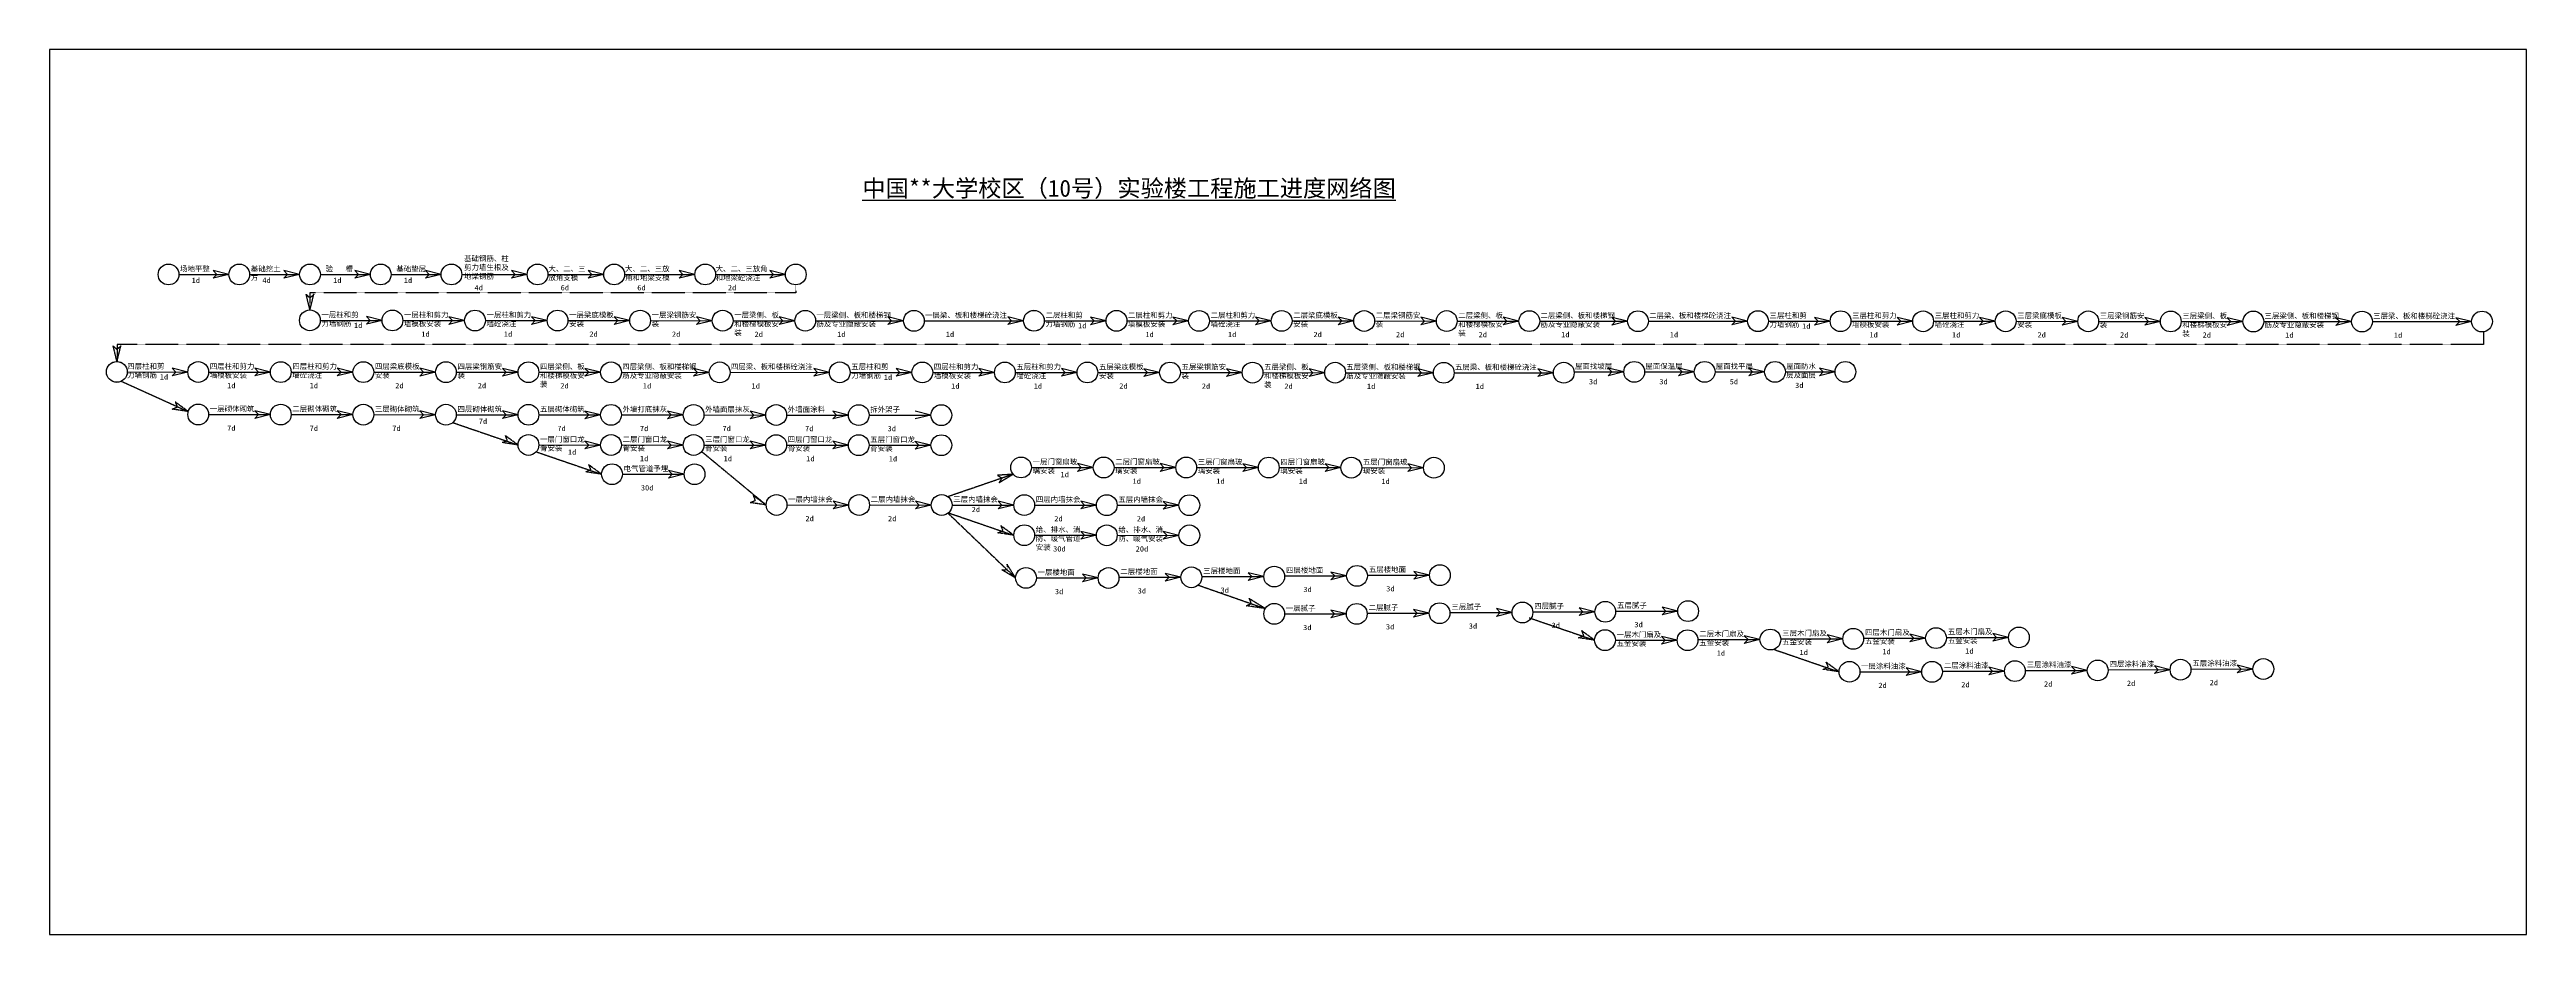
# Model space of a CAD drawing. Extents: x -2559594620 to 78738230735, y -11255911858 to 52366733330.
# Drawn here: x -2559594620 to 41979733652, y 11711550270 to 27619203023 of the extents above; entities that cross this region are included whole.
import ezdxf

# ---------------------------------------------------------------- set-up
doc = ezdxf.new("R2010")
doc.units = 0
doc.header["$LTSCALE"] = 100
doc.linetypes.add('ACAD_ISO02W100', pattern=[15, 12, -3])
doc.layers.get('0').update_dxf_attribs({"linetype": 'CONTINUOUS'})
doc.layers.add('DRAWING', color=11, linetype='CONTINUOUS')

msp = doc.modelspace()

# ---------------------------------------------------------------- linework, layer by layer
at = {"color": 5}
for p, q in [((383385962, 23644719162), (449957560, 23575690704)), ((665102031, 23575690704), (383385962, 23644719162)), ((1936993161, 23575690704), (1655277092, 23644719162)), ((1655277092, 23644719162), (1721848690, 23575690704)), ((2927168222, 23644719162), (2993739820, 23575690704)), ((3208884291, 23575690704), (2927168222, 23644719162)), ((4480775421, 23575690704), (4199059352, 23644719162)), ((4199059352, 23644719162), (4265630950, 23575690704)), ((5747469296, 23644719162), (5814040894, 23575690704)), ((6029185365, 23575690704), (5747469296, 23644719162)), ((7406320745, 23575690704), (7124604676, 23644719162)), ((7124604676, 23644719162), (7191176275, 23575690704)), ((8761829990, 23644719162), (8828401588, 23575690704)), ((9043546059, 23575690704), (8761829990, 23644719162)), ((10672688041, 23575690704), (10390971972, 23644719162)), ((10390971972, 23644719162), (10457543571, 23575690704)), ((-233042515, 23575690704), (665102031, 23575690704)), ((665102031, 23575690704), (383385962, 23506662247)), ((383385962, 23506662247), (449957560, 23575690704)), ((1038848615, 23575690704), (1936993161, 23575690704)), ((1655277092, 23506662247), (1721848690, 23575690704)), ((1936993161, 23575690704), (1655277092, 23506662247)), ((2310739745, 23575690704), (3208884291, 23575690704)), ((3208884291, 23575690704), (2927168222, 23506662247)), ((2927168222, 23506662247), (2993739820, 23575690704)), ((3582630875, 23575690704), (4480775421, 23575690704)), ((4199059352, 23506662247), (4265630950, 23575690704)), ((4480775421, 23575690704), (4199059352, 23506662247)), ((4854522005, 23575690704), (6029185365, 23575690704)), ((6029185365, 23575690704), (5747469296, 23506662247)), ((5747469296, 23506662247), (5814040894, 23575690704)), ((6402931949, 23575690704), (7406320745, 23575690704)), ((7124604676, 23506662247), (7191176275, 23575690704)), ((7406320745, 23575690704), (7124604676, 23506662247)), ((7780067329, 23575690704), (9043546059, 23575690704)), ((9043546059, 23575690704), (8761829990, 23506662247)), ((8761829990, 23506662247), (8828401588, 23575690704)), ((9409209312, 23575690704), (10672688041, 23575690704)), ((10390971972, 23506662247), (10457543571, 23575690704)), ((10672688041, 23575690704), (10390971972, 23506662247)), ((2308533317, 22750379488), (3419389822, 22749248424)), ((3137673754, 22818276882), (3204245352, 22749248424)), ((3419389822, 22749248424), (3137673754, 22818276882)), ((3419389822, 22749248424), (3137673754, 22680219966)), ((3137673754, 22680219966), (3204245352, 22749248424)), ((3793136336, 22749085551), (4903992841, 22747954487)), ((4903992841, 22747954487), (4622276772, 22816982945)), ((4622276772, 22816982945), (4688848370, 22747954487)), ((4622276772, 22678926029), (4688848370, 22747954487)), ((4903992841, 22747954487), (4622276772, 22678926029)), ((5277736002, 22749085551), (6388592508, 22747954487)), ((6106876439, 22816982945), (6173448037, 22747954487)), ((6388592508, 22747954487), (6106876439, 22816982945)), ((6388592508, 22747954487), (6106876439, 22678926029)), ((6106876439, 22678926029), (6173448037, 22747954487)), ((6762339021, 22747791614), (7873195526, 22746660550)), ((7873195526, 22746660550), (7591479458, 22815689008)), ((7591479458, 22815689008), (7658051056, 22746660550)), ((7591479458, 22677632092), (7658051056, 22746660550)), ((7873195526, 22746660550), (7591479458, 22677632092)), ((8246942040, 22746497677), (9357798545, 22745366613)), ((9076082476, 22814395071), (9142654074, 22745366613)), ((9357798545, 22745366613), (9076082476, 22814395071)), ((9357798545, 22745366613), (9076082476, 22676338155)), ((9076082476, 22676338155), (9142654074, 22745366613)), ((9731545058, 22745203740), (10842401564, 22744072676)), ((10842401564, 22744072676), (10560685495, 22813101134)), ((10560685495, 22813101134), (10627257093, 22744072676)), ((10560685495, 22675044218), (10627257093, 22744072676)), ((10842401564, 22744072676), (10560685495, 22675044218)), ((11216148118, 22743966802), (12796588111, 22742659518)), ((12514872042, 22811687975), (12581443641, 22742659518)), ((12796588111, 22742659518), (12514872042, 22811687975)), ((12796588111, 22742659518), (12514872042, 22673631060)), ((12514872042, 22673631060), (12581443641, 22742659518)), ((13170331833, 22743693870), (14954544847, 22743514496)), ((14954544847, 22743514496), (14672828778, 22812542954)), ((14672828778, 22812542954), (14739400376, 22743514496)), ((14672828778, 22674486038), (14739400376, 22743514496)), ((14954544847, 22743514496), (14672828778, 22674486038)), ((15328291404, 22743414527), (16439147910, 22742283464)), ((16439147910, 22742283464), (16157431841, 22811311921)), ((16157431841, 22811311921), (16224003439, 22742283464)), ((16157431841, 22673255006), (16224003439, 22742283464)), ((16439147910, 22742283464), (16157431841, 22673255006)), ((16812894423, 22742120590), (17923750929, 22740989526)), ((17642034860, 22810017984), (17708606458, 22740989526)), ((17923750929, 22740989526), (17642034860, 22810017984)), ((17923750929, 22740989526), (17642034860, 22671961069)), ((17642034860, 22671961069), (17708606458, 22740989526)), ((18297494090, 22742120590), (19408350595, 22740989526)), ((19408350595, 22740989526), (19126634526, 22810017984)), ((19126634526, 22810017984), (19193206125, 22740989526)), ((19126634526, 22671961069), (19193206125, 22740989526)), ((19408350595, 22740989526), (19126634526, 22671961069)), ((19782097108, 22740826653), (20892953614, 22739695589)), ((20611237545, 22808724047), (20677809143, 22739695589)), ((20892953614, 22739695589), (20611237545, 22808724047)), ((20892953614, 22739695589), (20611237545, 22670667131)), ((20611237545, 22670667131), (20677809143, 22739695589)), ((21266700127, 22739532716), (22377556633, 22738401652)), ((22377556633, 22738401652), (22095840564, 22807430110)), ((22095840564, 22807430110), (22162412162, 22738401652)), ((22095840564, 22669373194), (22162412162, 22738401652)), ((22377556633, 22738401652), (22095840564, 22669373194)), ((22751303146, 22738238779), (23862159651, 22737107715)), ((23580443582, 22806136173), (23647015181, 22737107715)), ((23862159651, 22737107715), (23580443582, 22806136173)), ((23862159651, 22737107715), (23580443582, 22668079257)), ((23580443582, 22668079257), (23647015181, 22737107715)), ((24235906205, 22737001841), (25816346199, 22735694557)), ((25816346199, 22735694557), (25534630130, 22804723015)), ((25534630130, 22804723015), (25601201728, 22735694557)), ((25534630130, 22666666099), (25601201728, 22735694557)), ((25816346199, 22735694557), (25534630130, 22666666099)), ((26190089920, 22736728909), (27974302934, 22736549535)), ((27692586865, 22805577993), (27759158464, 22736549535)), ((27974302934, 22736549535), (27692586865, 22805577993)), ((27974302934, 22736549535), (27692586865, 22667521077)), ((27692586865, 22667521077), (27759158464, 22736549535)), ((28348049492, 22736449566), (29458905997, 22735318503)), ((29177189928, 22804346961), (29243761527, 22735318503)), ((29458905997, 22735318503), (29177189928, 22804346961)), ((29458905997, 22735318503), (29177189928, 22666290045)), ((29177189928, 22666290045), (29243761527, 22735318503)), ((29832652510, 22735155629), (30943509016, 22734024566)), ((30943509016, 22734024566), (30661792947, 22803053023)), ((30661792947, 22803053023), (30728364545, 22734024566)), ((30661792947, 22664996108), (30728364545, 22734024566)), ((30943509016, 22734024566), (30661792947, 22664996108)), ((31317252177, 22735155629), (32428108683, 22734024566)), ((32146392614, 22803053023), (32212964212, 22734024566)), ((32428108683, 22734024566), (32146392614, 22803053023)), ((32428108683, 22734024566), (32146392614, 22664996108)), ((32146392614, 22664996108), (32212964212, 22734024566)), ((32801855196, 22733861692), (33912711701, 22732730628)), ((33912711701, 22732730628), (33630995632, 22801759086)), ((33630995632, 22801759086), (33697567231, 22732730628)), ((33630995632, 22663702171), (33697567231, 22732730628)), ((33912711701, 22732730628), (33630995632, 22663702171)), ((34286458215, 22732567755), (35397314720, 22731436691)), ((35115598651, 22800465149), (35182170249, 22731436691)), ((35397314720, 22731436691), (35115598651, 22800465149)), ((35397314720, 22731436691), (35115598651, 22662408233)), ((35115598651, 22662408233), (35182170249, 22731436691)), ((35771061233, 22731273818), (36881917739, 22730142754)), ((36881917739, 22730142754), (36600201670, 22799171212)), ((36600201670, 22799171212), (36666773268, 22730142754)), ((36600201670, 22661114296), (36666773268, 22730142754)), ((36881917739, 22730142754), (36600201670, 22661114296)), ((37255664293, 22730036880), (38836104286, 22728729596)), ((38554388217, 22797758054), (38620959815, 22728729596)), ((38836104286, 22728729596), (38554388217, 22797758054)), ((38836104286, 22728729596), (38554388217, 22659701138)), ((38554388217, 22659701138), (38620959815, 22728729596)), ((39209848008, 22729763948), (40994061022, 22729584574)), ((40994061022, 22729584574), (40712344953, 22798613032)), ((40712344953, 22798613032), (40778916551, 22729584574)), ((40712344953, 22660556116), (40778916551, 22729584574)), ((40994061022, 22729584574), (40712344953, 22660556116)), ((-72643701, 21822304515), (-354359770, 21891332973)), ((-354359770, 21891332973), (-287788172, 21822304515)), ((1130243249, 21890039035), (1196814847, 21821010578)), ((1411959317, 21821010578), (1130243249, 21890039035)), ((2896558984, 21821010578), (2614842915, 21890039035)), ((2614842915, 21890039035), (2681414513, 21821010578)), ((4099445934, 21888745098), (4166017532, 21819716640)), ((4381162003, 21819716640), (4099445934, 21888745098)), ((5865765022, 21818422703), (5584048953, 21887451161)), ((5584048953, 21887451161), (5650620551, 21818422703)), ((7068651971, 21886157224), (7135223570, 21817128766)), ((7350368040, 21817128766), (7068651971, 21886157224)), ((9304554588, 21815715608), (9022838519, 21884744066)), ((9022838519, 21884744066), (9089410117, 21815715608)), ((11180774393, 21885620675), (11247345991, 21816592217)), ((11462490462, 21816592217), (11180774393, 21885620675)), ((11462511323, 21816570586), (11180795254, 21885599044)), ((11180795254, 21885599044), (11247366853, 21816570586)), ((12665377456, 21884389643), (12731949054, 21815361185)), ((12947093525, 21815361185), (12665377456, 21884389643)), ((14431696543, 21814067248), (14149980474, 21883095706)), ((14149980474, 21883095706), (14216552073, 21814067248)), ((15634580141, 21883095706), (15701151739, 21814067248)), ((15916296210, 21814067248), (15634580141, 21883095706)), ((17400899229, 21812773311), (17119183160, 21881801769)), ((17119183160, 21881801769), (17185754758, 21812773311)), ((18603786179, 21880507832), (18670357777, 21811479374)), ((18885502247, 21811479374), (18603786179, 21880507832)), ((20370105266, 21810185437), (20088389197, 21879213895)), ((20088389197, 21879213895), (20154960795, 21810185437)), ((22042575745, 21877800736), (22109147343, 21808772278)), ((22324291814, 21808772278), (22042575745, 21877800736)), ((24482248549, 21809627257), (24200532480, 21878655714)), ((24200532480, 21878655714), (24267104078, 21809627257)), ((24856566692, 21824342216), (25748673199, 21824252529)), ((25748673199, 21824252529), (25466957130, 21893280987)), ((25466957130, 21893280987), (25533528729, 21824252529)), ((26122419712, 21824416140), (27014526219, 21824326453)), ((26732810150, 21893354911), (26799381748, 21824326453)), ((27014526219, 21824326453), (26732810150, 21893354911)), ((27014526219, 21824326453), (26732810150, 21755297995)), ((26732810150, 21755297995), (26799381748, 21824326453)), ((27388272731, 21824490064), (28280379239, 21824400377)), ((28280379239, 21824400377), (27998663170, 21893428835)), ((27998663170, 21893428835), (28065234768, 21824400377)), ((27998663170, 21755371920), (28065234768, 21824400377)), ((28280379239, 21824400377), (27998663170, 21755371920)), ((28654125751, 21824563989), (29546232258, 21824474302)), ((29264516189, 21893502759), (29331087787, 21824474302)), ((29546232258, 21824474302), (29264516189, 21893502759)), ((29546232258, 21824474302), (29264516189, 21755445844)), ((29264516189, 21755445844), (29331087787, 21824474302)), ((-1162808177, 21823414510), (-72643701, 21822304515)), ((-354359770, 21753276057), (-287788172, 21822304515)), ((-72643701, 21822304515), (-354359770, 21753276057)), ((301102812, 21822141641), (1411959317, 21821010578)), ((1411959317, 21821010578), (1130243249, 21751982120)), ((1130243249, 21751982120), (1196814847, 21821010578)), ((1785702479, 21822141641), (2896558984, 21821010578)), ((2614842915, 21751982120), (2681414513, 21821010578)), ((2896558984, 21821010578), (2614842915, 21751982120)), ((3270305497, 21820847704), (4381162003, 21819716640)), ((4381162003, 21819716640), (4099445934, 21750688182)), ((4099445934, 21750688182), (4166017532, 21819716640)), ((4754908516, 21819553767), (5865765022, 21818422703)), ((5584048953, 21749394245), (5650620551, 21818422703)), ((5865765022, 21818422703), (5584048953, 21749394245)), ((6239511535, 21818259830), (7350368040, 21817128766)), ((7350368040, 21817128766), (7068651971, 21748100308)), ((7068651971, 21748100308), (7135223570, 21817128766)), ((7724114594, 21817022892), (9304554588, 21815715608)), ((9022838519, 21746687150), (9089410117, 21815715608)), ((9304554588, 21815715608), (9022838519, 21746687150)), ((9678298309, 21816749960), (11462511323, 21816570586)), ((11462490462, 21816592217), (11180774393, 21747563760)), ((11180774393, 21747563760), (11247345991, 21816592217)), ((11180795254, 21747542128), (11247366853, 21816570586)), ((11462511323, 21816570586), (11180795254, 21747542128)), ((11836237019, 21816492249), (12947093525, 21815361185)), ((12947093525, 21815361185), (12665377456, 21746332727)), ((12665377456, 21746332727), (12731949054, 21815361185)), ((13320840038, 21815198312), (14431696543, 21814067248)), ((14149980474, 21745038790), (14216552073, 21814067248)), ((14431696543, 21814067248), (14149980474, 21745038790)), ((14805439705, 21815198312), (15916296210, 21814067248)), ((15916296210, 21814067248), (15634580141, 21745038790)), ((15634580141, 21745038790), (15701151739, 21814067248)), ((16290042723, 21813904375), (17400899229, 21812773311)), ((17119183160, 21743744853), (17185754758, 21812773311)), ((17400899229, 21812773311), (17119183160, 21743744853)), ((17774645742, 21812610438), (18885502247, 21811479374)), ((18885502247, 21811479374), (18603786179, 21742450916)), ((18603786179, 21742450916), (18670357777, 21811479374)), ((19259248761, 21811316501), (20370105266, 21810185437)), ((20088389197, 21741156979), (20154960795, 21810185437)), ((20370105266, 21810185437), (20088389197, 21741156979)), ((20743851820, 21810079563), (22324291814, 21808772278)), ((22324291814, 21808772278), (22042575745, 21739743821)), ((22042575745, 21739743821), (22109147343, 21808772278)), ((22698035535, 21809806631), (24482248549, 21809627257)), ((24200532480, 21740598799), (24267104078, 21809627257)), ((24482248549, 21809627257), (24200532480, 21740598799)), ((25466957130, 21755224071), (25533528729, 21824252529)), ((25748673199, 21824252529), (25466957130, 21755224071)), ((301102812, 21058209802), (1411959317, 21057078739)), ((1411959317, 21057078739), (1130243249, 21126107196)), ((1130243249, 21126107196), (1196814847, 21057078739)), ((1130243249, 20988050281), (1196814847, 21057078739)), ((1411959317, 21057078739), (1130243249, 20988050281)), ((1785705831, 21056915865), (2896562336, 21055784801)), ((2614846267, 21124813259), (2681417865, 21055784801)), ((2896562336, 21055784801), (2614846267, 21124813259)), ((2896562336, 21055784801), (2614846267, 20986756344)), ((2614846267, 20986756344), (2681417865, 21055784801)), ((3270308849, 21055621928), (4381165355, 21054490864)), ((4381165355, 21054490864), (4099449286, 21123519322)), ((4099449286, 21123519322), (4166020884, 21054490864)), ((4099449286, 20985462406), (4166020884, 21054490864)), ((4381165355, 21054490864), (4099449286, 20985462406)), ((4754911868, 21054327991), (5865768374, 21053196927)), ((5865768374, 21053196927), (5584052305, 21122225385)), ((5584052305, 21122225385), (5650623903, 21053196927)), ((5584052305, 20984168469), (5650623903, 21053196927)), ((5865768374, 21053196927), (5584052305, 20984168469)), ((6239514887, 21053034054), (7350371392, 21051902990)), ((7350371392, 21051902990), (7068655323, 21120931448)), ((7068655323, 21120931448), (7135226921, 21051902990)), ((7068655323, 20982874532), (7135226921, 21051902990)), ((7350371392, 21051902990), (7068655323, 20982874532)), ((7724117905, 21051740117), (8834974411, 21050609053)), ((8553258342, 21119637511), (8619829940, 21050609053)), ((8834974411, 21050609053), (8553258342, 21119637511)), ((8834974411, 21050609053), (8553258342, 20981580595)), ((8553258342, 20981580595), (8619829940, 21050609053)), ((9208720924, 21050446180), (10319577430, 21049315116)), ((10319577430, 21049315116), (10037861361, 21118343574)), ((10037861361, 21118343574), (10104432959, 21049315116)), ((10037861361, 20980286658), (10104432959, 21049315116)), ((10319577430, 21049315116), (10037861361, 20980286658)), ((10693323943, 21049152242), (11804180448, 21048021179)), ((11522464379, 21117049637), (11589035978, 21048021179)), ((11804180448, 21048021179), (11522464379, 21117049637)), ((11804180448, 21048021179), (11522464379, 20978992721)), ((11522464379, 20978992721), (11589035978, 21048021179)), ((12177926961, 21047858305), (13288783467, 21046727242)), ((13288783467, 21046727242), (13007067398, 21115755699)), ((13288783467, 21046727242), (13007067398, 20977698784)), ((6239514887, 20511220229), (7350371392, 20510089165)), ((7068655323, 20579117623), (7135226921, 20510089165)), ((7350371392, 20510089165), (7068655323, 20579117623)), ((7350371392, 20510089165), (7068655323, 20441060708)), ((7068655323, 20441060708), (7135226921, 20510089165)), ((7724117905, 20511220229), (8834974411, 20510089165)), ((8834974411, 20510089165), (8553258342, 20579117623)), ((8553258342, 20579117623), (8619829940, 20510089165)), ((8553258342, 20441060708), (8619829940, 20510089165)), ((8834974411, 20510089165), (8553258342, 20441060708)), ((9208720924, 20509926292), (10319577430, 20508795228)), ((10319577430, 20508795228), (10037861361, 20577823686)), ((10037861361, 20577823686), (10104432959, 20508795228)), ((10037861361, 20439766770), (10104432959, 20508795228)), ((10319577430, 20508795228), (10037861361, 20439766770)), ((10693323943, 20508632355), (11804180448, 20507501291)), ((11804180448, 20507501291), (11522464379, 20576529749)), ((11522464379, 20576529749), (11589035978, 20507501291)), ((11522464379, 20438472833), (11589035978, 20507501291)), ((11804180448, 20507501291), (11522464379, 20438472833)), ((12177926961, 20507338418), (13288783467, 20506207354)), ((13288783467, 20506207354), (13007067398, 20575235812)), ((13007067398, 20575235812), (13073638996, 20506207354)), ((13007067398, 20437178896), (13073638996, 20506207354)), ((13288783467, 20506207354), (13007067398, 20437178896)), ((8852283067, 19984273399), (8570566999, 20053301857)), ((8570566999, 20053301857), (8637138597, 19984273399)), ((15097262092, 20106923837), (16208118598, 20105792773)), ((16208118598, 20105792773), (15926402529, 20174821231)), ((15926402529, 20174821231), (15992974127, 20105792773)), ((15926402529, 20036764315), (15992974127, 20105792773)), ((16208118598, 20105792773), (15926402529, 20036764315)), ((16581865111, 20106923837), (17692721616, 20105792773)), ((17411005548, 20174821231), (17477577146, 20105792773)), ((17692721616, 20105792773), (17411005548, 20174821231)), ((17692721616, 20105792773), (17411005548, 20036764315)), ((17411005548, 20036764315), (17477577146, 20105792773)), ((18066468130, 20105629900), (19177324635, 20104498836)), ((18895608566, 20173527294), (18962180164, 20104498836)), ((19177324635, 20104498836), (18895608566, 20173527294)), ((19177324635, 20104498836), (18895608566, 20035470378)), ((18895608566, 20035470378), (18962180164, 20104498836)), ((19551071148, 20104335962), (20661927654, 20103204899)), ((20380211585, 20172233356), (20446783183, 20103204899)), ((20661927654, 20103204899), (20380211585, 20172233356)), ((20661927654, 20103204899), (20380211585, 20034176441)), ((20380211585, 20034176441), (20446783183, 20103204899)), ((21035674167, 20103042025), (22146530672, 20101910961)), ((21864814604, 20170939419), (21931386202, 20101910961)), ((22146530672, 20101910961), (21864814604, 20170939419)), ((22146530672, 20101910961), (21864814604, 20032882504)), ((21864814604, 20032882504), (21931386202, 20101910961)), ((7741426562, 19985404463), (8852283067, 19984273399)), ((8570566999, 19915244942), (8637138597, 19984273399)), ((8852283067, 19984273399), (8570566999, 19915244942)), ((10700287755, 19432573853), (11811144260, 19431442789)), ((11811144260, 19431442789), (11529428191, 19500471247)), ((11529428191, 19500471247), (11595999789, 19431442789)), ((11529428191, 19362414331), (11595999789, 19431442789)), ((11811144260, 19431442789), (11529428191, 19362414331)), ((12184890773, 19432573853), (13295747279, 19431442789)), ((13014031210, 19500471247), (13080602808, 19431442789)), ((13295747279, 19431442789), (13014031210, 19500471247)), ((13295747279, 19431442789), (13014031210, 19362414331)), ((13014031210, 19362414331), (13080602808, 19431442789)), ((13669493792, 19431279916), (14780350298, 19430148852)), ((14498634229, 19499177310), (14565205827, 19430148852)), ((14780350298, 19430148852), (14498634229, 19499177310)), ((14780350298, 19430148852), (14498634229, 19361120394)), ((14498634229, 19361120394), (14565205827, 19430148852)), ((15154096811, 19429985979), (16264953316, 19428854915)), ((15983237247, 19497883373), (16049808845, 19428854915)), ((16264953316, 19428854915), (15983237247, 19497883373)), ((16264953316, 19428854915), (15983237247, 19359826457)), ((15983237247, 19359826457), (16049808845, 19428854915)), ((16638699829, 19428692042), (17749556335, 19427560978)), ((17749556335, 19427560978), (17467840266, 19496589436)), ((17467840266, 19496589436), (17534411864, 19427560978)), ((17467840266, 19358532520), (17534411864, 19427560978)), ((17749556335, 19427560978), (17467840266, 19358532520)), ((15154096811, 18888172154), (16264953316, 18887041090)), ((15983237247, 18956069548), (16049808845, 18887041090)), ((16264953316, 18887041090), (15983237247, 18956069548)), ((16264953316, 18887041090), (15983237247, 18818012633)), ((15983237247, 18818012633), (16049808845, 18887041090)), ((16638699900, 18887041090), (17749556406, 18885910027)), ((17749556406, 18885910027), (17467840337, 18954938484)), ((17467840337, 18954938484), (17534411935, 18885910027)), ((17467840337, 18816881569), (17534411935, 18885910027)), ((17749556406, 18885910027), (17467840337, 18816881569)), ((15185652547, 18120575116), (16296509052, 18119444052)), ((16296509052, 18119444052), (16014792984, 18188472510)), ((16014792984, 18188472510), (16081364582, 18119444052)), ((16014792984, 18050415594), (16081364582, 18119444052)), ((16296509052, 18119444052), (16014792984, 18050415594)), ((16675054049, 18133242304), (17785910555, 18132111240)), ((17504194486, 18201139698), (17570766084, 18132111240)), ((17785910555, 18132111240), (17504194486, 18201139698)), ((17785910555, 18132111240), (17504194486, 18063082782)), ((17504194486, 18063082782), (17570766084, 18132111240)), ((18164455551, 18145909492), (19275312057, 18144778428)), ((18993595988, 18213806886), (19060167586, 18144778428)), ((19275312057, 18144778428), (18993595988, 18213806886)), ((19275312057, 18144778428), (18993595988, 18075749971)), ((18993595988, 18075749971), (19060167586, 18144778428)), ((19653857053, 18158576681), (20764713559, 18157445617)), ((20482997490, 18226474075), (20549569088, 18157445617)), ((20764713559, 18157445617), (20482997490, 18226474075)), ((20764713559, 18157445617), (20482997490, 18088417159)), ((20482997490, 18088417159), (20549569088, 18157445617)), ((21143258555, 18171243869), (22254115061, 18170112805)), ((21972398992, 18239141263), (22038970590, 18170112805)), ((22254115061, 18170112805), (21972398992, 18239141263)), ((22254115061, 18170112805), (21972398992, 18101084347)), ((21972398992, 18101084347), (22038970590, 18170112805)), ((19649058570, 17474962552), (20759915075, 17473831488)), ((20478199006, 17542859946), (20544770605, 17473831488)), ((20759915075, 17473831488), (20478199006, 17542859946)), ((20759915075, 17473831488), (20478199006, 17404803030)), ((20478199006, 17404803030), (20544770605, 17473831488)), ((21138460072, 17487629740), (22249316577, 17486498676)), ((22249316577, 17486498676), (21967600508, 17555527134)), ((21967600508, 17555527134), (22034172107, 17486498676)), ((21967600508, 17417470219), (22034172107, 17486498676)), ((22249316577, 17486498676), (21967600508, 17417470219)), ((22627861574, 17500296929), (23738718079, 17499165865)), ((23738718079, 17499165865), (23457002011, 17568194323)), ((23457002011, 17568194323), (23523573609, 17499165865)), ((23457002011, 17430137407), (23523573609, 17499165865)), ((23738718079, 17499165865), (23457002011, 17430137407)), ((24117263076, 17512964117), (25228119582, 17511833053)), ((25228119582, 17511833053), (24946403513, 17580861511)), ((24946403513, 17580861511), (25012975111, 17511833053)), ((24946403513, 17442804595), (25012975111, 17511833053)), ((25228119582, 17511833053), (24946403513, 17442804595)), ((25606664578, 17525631305), (26717521084, 17524500242)), ((26717521084, 17524500242), (26435805015, 17593528699)), ((26435805015, 17593528699), (26502376613, 17524500242)), ((26435805015, 17455471784), (26502376613, 17524500242)), ((26717521084, 17524500242), (26435805015, 17455471784)), ((25597067611, 17001684507), (26707924117, 17000553443)), ((26426208048, 17069581901), (26492779646, 17000553443)), ((26707924117, 17000553443), (26426208048, 17069581901)), ((26707924117, 17000553443), (26426208048, 16931524985)), ((26426208048, 16931524985), (26492779646, 17000553443)), ((27086469113, 17014351695), (28197325619, 17013220631)), ((27915609550, 17082249089), (27982181148, 17013220631)), ((28197325619, 17013220631), (27915609550, 17082249089)), ((28197325619, 17013220631), (27915609550, 17082249089)), ((27915609550, 17082249089), (27982181148, 17013220631)), ((28197325619, 17013220631), (27915609550, 16944192174)), ((27915609550, 16944192174), (27982181148, 17013220631)), ((27915609550, 16944192174), (27982181148, 17013220631)), ((28197325619, 17013220631), (27915609550, 16944192174)), ((28575870616, 17027018884), (29686727121, 17025887820)), ((28575870616, 17027018884), (29686727121, 17025887820)), ((29686727121, 17025887820), (29405011052, 17094916278)), ((29405011052, 17094916278), (29471582650, 17025887820)), ((29405011052, 16956859362), (29471582650, 17025887820)), ((29686727121, 17025887820), (29405011052, 16956859362)), ((30065272118, 17039686072), (31176128623, 17038555008)), ((31176128623, 17038555008), (30894412554, 17107583466)), ((30894412554, 17107583466), (30960984152, 17038555008)), ((30894412554, 16969526550), (30960984152, 17038555008)), ((31176128623, 17038555008), (30894412554, 16969526550)), ((31554673620, 17052353260), (32665530125, 17051222197)), ((32665530125, 17051222197), (32383814056, 17120250654)), ((32383814056, 17120250654), (32450385655, 17051222197)), ((32383814056, 16982193739), (32450385655, 17051222197)), ((32665530125, 17051222197), (32383814056, 16982193739)), ((31104502480, 16432785005), (30822786411, 16501813463)), ((30822786411, 16501813463), (30889358009, 16432785005)), ((32312187913, 16514480651), (32378759511, 16445452193)), ((32593903982, 16445452193), (32312187913, 16514480651)), ((33801589415, 16527147840), (33868161013, 16458119382)), ((34083305484, 16458119382), (33801589415, 16527147840)), ((35572706986, 16470786570), (35290990917, 16539815028)), ((35290990917, 16539815028), (35357562515, 16470786570)), ((35951251982, 16484584822), (37062108488, 16483453758)), ((35951251982, 16484584822), (37062108488, 16483453758)), ((36780392419, 16552482216), (36846964017, 16483453758)), ((37062108488, 16483453758), (36780392419, 16552482216)), ((36780392419, 16414425300), (36846964017, 16483453758)), ((37062108488, 16483453758), (36780392419, 16414425300)), ((29993645974, 16433916069), (31104502480, 16432785005)), ((30822786411, 16363756547), (30889358009, 16432785005)), ((31104502480, 16432785005), (30822786411, 16363756547)), ((31483047476, 16446583257), (32593903982, 16445452193)), ((32593903982, 16445452193), (32312187913, 16376423735)), ((32312187913, 16376423735), (32378759511, 16445452193)), ((32972448978, 16459250445), (34083305484, 16458119382)), ((32972448978, 16459250445), (34083305484, 16458119382)), ((33801589415, 16389090924), (33868161013, 16458119382)), ((34083305484, 16458119382), (33801589415, 16389090924)), ((34461850480, 16471917634), (35572706986, 16470786570)), ((34461850480, 16471917634), (35572706986, 16470786570)), ((35572706986, 16470786570), (35290990917, 16401758112)), ((35290990917, 16401758112), (35357562515, 16470786570))]:
    msp.add_line(p, q, dxfattribs=at)
at = {"color": 3, "linetype": 'ACAD_ISO02W100', "ltscale": 500}
for p, q in [((2054837995, 23219949511), (2123866453, 23153377913)), ((2123866453, 22938233442), (2054837995, 23219949511)), ((2123866453, 23246008242), (2123866453, 22938233442)), ((10858198626, 23246008242), (2123866453, 23246008242)), ((2123866453, 22938233442), (2192894911, 23219949511)), ((2192894911, 23219949511), (2123866453, 23153377913)), ((10858198626, 23388822381), (10858198626, 23246008242)), ((-1415529538, 22292194037), (-1346501080, 22225622438)), ((-1346501080, 22010477968), (-1415529538, 22292194037)), ((35762209669, 22319171643), (-1346501080, 22319171643)), ((-1346501080, 22318252768), (-1346501080, 22010477968)), ((-1277472622, 22292194037), (-1346501080, 22225622438)), ((-1346501080, 22010477968), (-1277472622, 22292194037)), ((41204808236, 22319171643), (35762209669, 22319171643)), ((41204808236, 22544242557), (41204808236, 22319171643)), ((-1267620468, 21656632398), (-64810626, 21111909840)), ((-351572222, 21155460482), (-263716738, 21193906803)), ((-64810626, 21111909840), (-351572222, 21155460482)), ((-298955264, 21283097340), (-263716738, 21193906803)), ((-64810626, 21111909840), (-298955264, 21283097340)), ((4691176751, 20913925453), (5865770021, 20510598446)), ((5579008425, 20554149088), (5666863909, 20592595409)), ((5865770021, 20510598446), (5579008425, 20554149088)), ((5865770021, 20510598446), (5631625383, 20681785946)), ((5631625383, 20681785946), (5666863909, 20592595409)), ((6193088426, 20388109688), (7367681696, 19984782681)), ((7080920100, 20028333322), (7168775584, 20066779643)), ((7133537058, 20155970180), (7168775584, 20066779643)), ((7367681696, 19984782681), (7133537058, 20155970180)), ((9167126448, 20392548902), (10326542889, 19431952070)), ((7367681696, 19984782681), (7080920100, 20028333322)), ((10092398251, 19603139570), (10127636777, 19513949033)), ((10326542889, 19431952070), (10092398251, 19603139570)), ((14769942111, 19983813295), (13595348841, 19580486288)), ((14769661345, 19983716887), (14485846609, 19965764042)), ((14485846609, 19965764042), (14566897231, 19914504874)), ((14769661345, 19983716887), (14518607762, 19831650587)), ((14518607762, 19831650587), (14566897231, 19914504874)), ((10039781293, 19475502712), (10127636777, 19513949033)), ((10326542889, 19431952070), (10039781293, 19475502712)), ((13597166871, 19283791943), (14811907681, 18119953333)), ((13605758675, 19290877378), (14780351945, 18887550371)), ((14493590349, 18931101013), (14581445833, 18969547334)), ((14780351945, 18887550371), (14493590349, 18931101013)), ((14780351945, 18887550371), (14546207307, 19058737871)), ((14546207307, 19058737871), (14581445833, 18969547334)), ((14561830707, 18266889981), (14657681086, 18269957668)), ((14811907681, 18119953333), (14561830707, 18266889981)), ((14658087589, 18365856262), (14657681086, 18269957668)), ((14811907681, 18119953333), (14658087589, 18365856262)), ((18095921950, 17991545829), (19301240075, 17570089872)), ((18958730995, 17620819344), (19046586479, 17659265665)), ((19301240075, 17570089872), (18958730995, 17620819344)), ((19011347953, 17748456203), (19046586479, 17659265665)), ((19301240075, 17570089872), (19011347953, 17748456203)), ((24048729475, 17404389731), (25223322746, 17001062724)), ((24936561149, 17044613366), (25024416633, 17083059686)), ((25223322746, 17001062724), (24936561149, 17044613366)), ((25223322746, 17001062724), (24989178108, 17172250224)), ((24989178108, 17172250224), (25024416633, 17083059686)), ((28445307838, 16836621293), (29619901108, 16433294286)), ((28445307838, 16836621293), (29619901108, 16433294286)), ((29333139512, 16476844927), (29420994996, 16515291248)), ((29385756470, 16604481786), (29420994996, 16515291248)), ((29619901108, 16433294286), (29385756470, 16604481786)), ((29619901108, 16433294286), (29333139512, 16476844927))]:
    msp.add_line(p, q, dxfattribs=at)
at = {"color": 5}
for centre in [(-419915807, 23575690704), (851975323, 23575690704), (2123866453, 23575690704), (3395757583, 23575690704), (4667648713, 23575690704), (6216058657, 23575690704), (7593194037, 23575690704), (9230419351, 23575690704), (10859561333, 23575690704), (2121662667, 22751373145), (3606263115, 22749248424), (5090866133, 22747954487), (6575465800, 22747954487), (8060068819, 22746660550), (9544671837, 22745366613), (11029274856, 22744072676), (12983461403, 22742659518), (15141418139, 22743514496), (15141420754, 22744408184), (16626021202, 22742283464), (18110624221, 22740989526), (19595223887, 22740989526), (21079826906, 22739695589), (22564429925, 22738401652), (24049032943, 22737107715), (26003219491, 22735694557), (28161176226, 22736549535), (28161176226, 22736549535), (28161178841, 22737443223), (29645779289, 22735318503), (31130382308, 22734024566), (32614981975, 22734024566), (34099584993, 22732730628), (35584188012, 22731436691), (37068791031, 22730142754), (39022977578, 22728729596), (41180934314, 22729584574), (-1349681343, 21823631739), (-1349678728, 21824525427), (114229591, 21822304515), (1598832610, 21821010578), (3083432276, 21821010578), (4568035295, 21819716640), (6052638314, 21818422703), (7537241332, 21817128766), (9491427880, 21815715608), (11649363754, 21816592217), (11649384615, 21816570586), (13133966817, 21815361185), (14618569835, 21814067248), (16103169502, 21814067248), (17587772521, 21812773311), (19072375540, 21811479374), (20556978558, 21810185437), (22511165106, 21808772278), (24669121841, 21809627257), (25935546491, 21824252529), (27201399511, 21824326453), (28467252531, 21824400377), (29733105550, 21824474302), (114229591, 21058372676), (1598832610, 21057078739), (3083435628, 21055784801), (4568038647, 21054490864), (6052641666, 21053196927), (7537244684, 21051902990), (9021847703, 21050609053), (10506450722, 21049315116), (11991053740, 21048021179), (13475656759, 21046727242), (6052641666, 20511383103), (7537244684, 20510089165), (9021847703, 20510089165), (10506450722, 20508795228), (11991053740, 20507501291), (13475656759, 20506207354), (7554553341, 19985567337), (9039156360, 19984273399), (14910388871, 20107086710), (16394991890, 20105792773), (17879594909, 20105792773), (19364197927, 20104498836), (20848800946, 20103204899), (22333403965, 20101910961), (10513414534, 19432736726), (11998017552, 19431442789), (13482620571, 19431442789), (14967223590, 19430148852), (16451826608, 19428854915), (17936429627, 19427560978), (14967223590, 18888335028), (16451826608, 18887041090), (17936429698, 18885910027), (14998779326, 18120737989), (16483382345, 18119444052), (17972783847, 18132111240), (19462185349, 18144778428), (20951586851, 18157445617), (22440988353, 18170112805), (19462185349, 17475125425), (20946788367, 17473831488), (22436189869, 17486498676), (23925591372, 17499165865), (25414992874, 17511833053), (26904394376, 17524500242), (25410194390, 17001847380), (26894797409, 17000553443), (28384198911, 17013220631), (28384198911, 17013220631), (29873600413, 17025887820), (31363001915, 17038555008), (32852403417, 17051222197), (29806772753, 16434078942), (31291375772, 16432785005), (32780777274, 16445452193), (34270178776, 16458119382), (35759580278, 16470786570), (37248981780, 16483453758)]:
    msp.add_circle(centre, 186873292, dxfattribs=at)
at = {"layer": 'DRAWING'}
for p, q in [((-2559594620, 27619203023), (-2559594620, 11711550270)), ((41979733652, 27619203023), (-2559594620, 27619203023)), ((41979733652, 11711550270), (41979733652, 27619203023)), ((-2559594620, 11711550270), (41979733652, 11711550270))]:
    msp.add_line(p, q, dxfattribs=at)

# ---------------------------------------------------------------- texts
at = {"color": 2, "linetype": 'ACAD_ISO02W100', "insert": (12055678491, 25279095869), "char_height": 86028833.98, "width": 11502248495.7, "attachment_point": 1}
msp.add_mtext('{\\fSimSun|b0|i0|c134|p54;\\H3.555X;\\L中国**大学校区（10号）实验楼工程施工进度网络图}', dxfattribs=at)
at = {"color": 5, "linetype": 'ACAD_ISO02W100', "attachment_point": 1}
for s, insert, char_height, width in [('{\\fSimSun|b0|i0|c134|p54;场地平整}', (-212341048, 23726643736), 95587593.31, 629012809.03), ('{\\fSimSun|b0|i0|c134|p54;基础挖土方}', (1059550082, 23726643736), 95587593.31, 629012809.03), ('{\\fSimSun|b0|i0|c134|p54;验   槽}', (2404215961, 23726643736), 95587593.31, 629012809.03), ('{\\fSimSun|b0|i0|c134|p54;基础垫层}', (3676107091, 23726643736), 95587593.31, 629012809.03), ('{\\fSimSun|b0|i0|c134|p54;基础钢筋、柱剪力墙生根及地梁钢筋}', (4895094577, 23910027049), 95587593.31, 820039788.58), ('{\\fSimSun|b0|i0|c134|p54;大、二、三放角支模}', (6411015281, 23726643736), 95587593.31, 698662441), ('{\\fSimSun|b0|i0|c134|p54;大、二、三放角和地梁支模}', (7788150661, 23726643736), 95587593.31, 895116925.66), ('{\\fSimSun|b0|i0|c134|p54;大、二、三放角和地梁砼浇注}', (9417292643, 23726643736), 95587593.31, 989490739.19), ('1d', (-4401620, 23518586019), 95587593.3, 503179205.9), ('4d', (1267489510, 23518586019), 95587593.3, 503179205.9), ('1d', (2539380640, 23518586019), 95587593.3, 503179205.9), ('1d', (3811271770, 23518586019), 95587593.3, 503179205.9), ('4d', (5083162900, 23385327374), 95587593.3, 503179205.9), ('6d', (6631572844, 23385327374), 95587593.3, 503179205.9), ('6d', (8008708225, 23385327374), 95587593.3, 503179205.9), ('2d', (9637850207, 23385327374), 95587593.3, 503179205.9), ('{\\fSimSun|b0|i0|c134|p54;一层柱和剪力墙钢筋}', (2329225346, 22900201456), 95587593.31, 768219622.1), ('{\\fSimSun|b0|i0|c134|p54;一层柱和剪力墙模板安装}', (3813828365, 22898907519), 95587593.31, 847741631.75), ('{\\fSimSun|b0|i0|c134|p54;一层柱和剪力墙砼浇注}', (5298428032, 22898907519), 95587593.31, 847741631.75), ('{\\fSimSun|b0|i0|c134|p54;一层梁底模板安装}', (6783031050, 22897613582), 95587593.31, 847741631.75), ('{\\fSimSun|b0|i0|c134|p54;一层梁钢筋安装}', (8267634069, 22896319645), 95587593.31, 847741631.75), ('{\\fSimSun|b0|i0|c134|p54;一层梁侧、板和楼梯模板安装}', (9752237088, 22895025708), 95587593.31, 847741631.75), ('{\\fSimSun|b0|i0|c134|p54;一层梁侧、板和楼梯钢筋及专业隐蔽安装}', (11229658642, 22893857835), 95587593.31, 1397421662.72), ('{\\fSimSun|b0|i0|c134|p54;一层梁、板和楼梯砼浇注}', (13183845169, 22892412320), 95587593.31, 1397421662.72), ('{\\fSimSun|b0|i0|c134|p54;二层柱和剪力墙钢筋}', (15348983434, 22893236495), 95587593.31, 768219622.1), ('{\\fSimSun|b0|i0|c134|p6;二\\fSimSun|b0|i0|c134|p54;层柱和剪力墙模板安装}', (16833586452, 22891942558), 95587593.31, 847741631.75), ('{\\fSimSun|b0|i0|c134|p54;二层柱和剪力墙砼浇注}', (18318186119, 22891942558), 95587593.31, 847741631.75), ('{\\fSimSun|b0|i0|c134|p6;二\\fSimSun|b0|i0|c134|p54;层梁底模板安装}', (19802789138, 22890648621), 95587593.31, 847741631.75), ('{\\fSimSun|b0|i0|c134|p6;二\\fSimSun|b0|i0|c134|p54;层梁钢筋安装}', (21287392157, 22889354684), 95587593.31, 847741631.75), ('{\\fSimSun|b0|i0|c134|p54;二层梁侧、板和楼梯模板安装}', (22771995175, 22888060747), 95587593.31, 847741631.75), ('{\\fSimSun|b0|i0|c134|p6;二\\fSimSun|b0|i0|c134|p54;层梁侧、板和楼梯钢筋及专业隐蔽安装}', (24249416730, 22886892874), 95587593.31, 1397421662.72), ('{\\fSimSun|b0|i0|c134|p54;二层梁、板和楼梯砼浇注}', (26203603256, 22885447359), 95587593.31, 1397421662.72), ('{\\fSimSun|b0|i0|c134|p54;三层柱和剪力墙钢筋}', (28368741521, 22886271534), 95587593.31, 768219622.1), ('{\\fSimSun|b0|i0|c134|p6;三\\fSimSun|b0|i0|c134|p54;层柱和剪力墙模板安装}', (29853344540, 22884977597), 95587593.31, 847741631.75), ('{\\fSimSun|b0|i0|c134|p54;三层柱和剪力墙砼浇注}', (31337944207, 22884977597), 95587593.31, 847741631.75), ('{\\fSimSun|b0|i0|c134|p6;三\\fSimSun|b0|i0|c134|p54;层梁底模板安装}', (32822547225, 22883683660), 95587593.31, 847741631.75), ('{\\fSimSun|b0|i0|c134|p6;三\\fSimSun|b0|i0|c134|p54;层梁钢筋安装}', (34307150244, 22882389723), 95587593.31, 847741631.75), ('{\\fSimSun|b0|i0|c134|p54;三层梁侧、板和楼梯模板安装}', (35791753263, 22881095786), 95587593.31, 847741631.75), ('{\\fSimSun|b0|i0|c134|p6;三\\fSimSun|b0|i0|c134|p54;层梁侧、板和楼梯钢筋及专业隐蔽安装}', (37269174817, 22879927913), 95587593.31, 1397421662.72), ('{\\fSimSun|b0|i0|c134|p54;三层梁、板和楼梯砼浇注}', (39223361344, 22878482399), 95587593.31, 1397421662.72), ('1d', (2914813927, 22709842685), 95587593.3, 503179205.9), ('1d', (4125857773, 22552451908), 95587593.3, 503179205.9), ('1d', (5610457440, 22552451908), 95587593.3, 503179205.9), ('2d', (7148023274, 22552451908), 95587593.3, 503179205.9), ('2d', (8632626292, 22551157970), 95587593.3, 503179205.9), ('2d', (10117229311, 22549864033), 95587593.3, 503179205.9), ('1d', (11601832330, 22548895399), 95587593.3, 503179205.9), ('1d', (13556018856, 22547449884), 95587593.3, 503179205.9), ('1d', (15934572014, 22702877724), 95587593.3, 503179205.9), ('1d', (17145615860, 22545486947), 95587593.3, 503179205.9), ('1d', (18630215527, 22545486947), 95587593.3, 503179205.9), ('2d', (20167781361, 22545486947), 95587593.3, 503179205.9), ('2d', (21652384380, 22544193010), 95587593.3, 503179205.9), ('2d', (23136987398, 22542899072), 95587593.3, 503179205.9), ('1d', (24621590417, 22541930438), 95587593.3, 503179205.9), ('1d', (26575776944, 22540484923), 95587593.3, 503179205.9), ('1d', (28954330101, 22695912763), 95587593.3, 503179205.9), ('1d', (30165373948, 22538521986), 95587593.3, 503179205.9), ('1d', (31649973615, 22538521986), 95587593.3, 503179205.9), ('2d', (33187539448, 22538521986), 95587593.3, 503179205.9), ('2d', (34672142467, 22537228049), 95587593.3, 503179205.9), ('2d', (36156745486, 22535934112), 95587593.3, 503179205.9), ('1d', (37641348505, 22534965477), 95587593.3, 503179205.9), ('1d', (39595535031, 22533519962), 95587593.3, 503179205.9), ('{\\fSimSun|b0|i0|c134|p54;四层柱和剪力墙钢筋}', (-1162808177, 21973257546), 95587593.31, 768219622.1), ('{\\fSimSun|b0|i0|c134|p6;四\\fSimSun|b0|i0|c134|p54;层柱和剪力墙模板安装}', (321794841, 21971963609), 95587593.31, 847741631.75), ('{\\fSimSun|b0|i0|c134|p54;四层柱和剪力墙砼浇注}', (1806394508, 21971963609), 95587593.31, 847741631.75), ('{\\fSimSun|b0|i0|c134|p6;四\\fSimSun|b0|i0|c134|p54;层梁底模板安装}', (3290997527, 21970669672), 95587593.31, 847741631.75), ('{\\fSimSun|b0|i0|c134|p6;四\\fSimSun|b0|i0|c134|p54;层梁钢筋安装}', (4775600545, 21969375735), 95587593.31, 847741631.75), ('{\\fSimSun|b0|i0|c134|p54;四层梁侧、板和楼梯模板安装}', (6260203564, 21968081798), 95587593.31, 847741631.75), ('{\\fSimSun|b0|i0|c134|p6;四\\fSimSun|b0|i0|c134|p54;层梁侧、板和楼梯钢筋及专业隐蔽安装}', (7737625119, 21966913925), 95587593.31, 1397421662.72), ('{\\fSimSun|b0|i0|c134|p54;四层梁、板和楼梯砼浇注}', (9691811645, 21965468411), 95587593.31, 1397421662.72), ('{\\fSimSun|b0|i0|c134|p54;五层柱和剪力墙钢筋}', (11856929049, 21966314217), 95587593.31, 768219622.1), ('{\\fSimSun|b0|i0|c134|p6;四\\fSimSun|b0|i0|c134|p54;层柱和剪力墙模板安装}', (13341532067, 21965020280), 95587593.31, 847741631.75), ('{\\fSimSun|b0|i0|c134|p54;五层柱和剪力墙砼浇注}', (14826131734, 21965020280), 95587593.31, 847741631.75), ('{\\fSimSun|b0|i0|c134|p6;五\\fSimSun|b0|i0|c134|p54;层梁底模板安装}', (16310734753, 21963726343), 95587593.31, 847741631.75), ('{\\fSimSun|b0|i0|c134|p6;五\\fSimSun|b0|i0|c134|p54;层梁钢筋安装}', (17795337771, 21962432405), 95587593.31, 847741631.75), ('{\\fSimSun|b0|i0|c134|p54;五层梁侧、板和楼梯模板安装}', (19279940790, 21961138468), 95587593.31, 847741631.75), ('{\\fSimSun|b0|i0|c134|p6;五\\fSimSun|b0|i0|c134|p54;层梁侧、板和楼梯钢筋及专业隐蔽安装}', (20757362345, 21959970596), 95587593.31, 1397421662.72), ('{\\fSimSun|b0|i0|c134|p54;五层梁、板和楼梯砼浇注}', (22711548871, 21958525081), 95587593.31, 1397421662.72), ('{\\fSimSun|b0|i0|c134|p54;屋面找坡层}', (24870077237, 21973931408), 95587593.31, 1397421662.72), ('{\\fSimSun|b0|i0|c134|p54;屋面保温层}', (26135930257, 21974005332), 95587593.31, 1397421662.72), ('{\\fSimSun|b0|i0|c134|p54;屋面找平层}', (27401783276, 21974079256), 95587593.31, 1397421662.72), ('{\\fSimSun|b0|i0|c134|p54;屋面防水层及面层}', (28667636296, 21974153180), 95587593.31, 554711115.57), ('1d', (-577219597, 21782898775), 95587593.3, 503179205.9), ('1d', (633824249, 21625507998), 95587593.3, 503179205.9), ('1d', (2118423916, 21625507998), 95587593.3, 503179205.9), ('2d', (3655989750, 21625507998), 95587593.3, 503179205.9), ('2d', (5140592769, 21624214061), 95587593.3, 503179205.9), ('2d', (6625195787, 21622920124), 95587593.3, 503179205.9), ('1d', (8109798806, 21621951489), 95587593.3, 503179205.9), ('1d', (10063985333, 21620505974), 95587593.3, 503179205.9), ('1d', (12442517629, 21775955445), 95587593.3, 503179205.9), ('1d', (13653561475, 21618564668), 95587593.3, 503179205.9), ('1d', (15138161142, 21618564668), 95587593.3, 503179205.9), ('2d', (16675726976, 21618564668), 95587593.3, 503179205.9), ('2d', (18160329994, 21617270731), 95587593.3, 503179205.9), ('2d', (19644933013, 21615976794), 95587593.3, 503179205.9), ('1d', (21129536032, 21615008160), 95587593.3, 503179205.9), ('1d', (23083722559, 21613562645), 95587593.3, 503179205.9), ('3d', (25121328056, 21696543183), 95587593.3, 503179205.9), ('3d', (26387181076, 21696617107), 95587593.3, 503179205.9), ('5d', (27653034095, 21696691031), 95587593.3, 503179205.9), ('3d', (28829069222, 21630839262), 95587593.3, 503179205.9), ('{\\fSimSun|b0|i0|c134|p54;一层砌体砌筑}', (321794841, 21208031770), 95587593.31, 847741631.75), ('{\\fSimSun|b0|i0|c134|p54;二层砌体砌筑}', (1806397860, 21206737833), 95587593.31, 847741631.75), ('{\\fSimSun|b0|i0|c134|p54;三层砌体砌筑}', (3291000879, 21205443896), 95587593.31, 847741631.75), ('{\\fSimSun|b0|i0|c134|p54;四层砌体砌筑}', (4775603897, 21204149959), 95587593.31, 847741631.75), ('7d', (5159441599, 20985486197), 95587593.3, 503179205.9), ('{\\fSimSun|b0|i0|c134|p54;五层砌体砌筑}', (6260206916, 21202856022), 95587593.31, 847741631.75), ('{\\fSimSun|b0|i0|c134|p54;外墙打底抹灰}', (7744809935, 21201562085), 95587593.31, 847741631.75), ('{\\fSimSun|b0|i0|c134|p54;外墙面层抹灰}', (9229412953, 21200268147), 95587593.31, 847741631.75), ('{\\fSimSun|b0|i0|c134|p54;外墙面涂料}', (10714015972, 21198974210), 95587593.31, 847741631.75), ('{\\fSimSun|b0|i0|c134|p54;拆外架子}', (12198618991, 21197680273), 95587593.31, 847741631.75), ('7d', (633824249, 20861576159), 95587593.3, 503179205.9), ('7d', (2118427268, 20860282222), 95587593.3, 503179205.9), ('7d', (3603030287, 20858988285), 95587593.3, 503179205.9), ('{\\fSimSun|b0|i0|c134|p54;一层门窗口龙骨安装}', (6260206916, 20661042197), 95587593.31, 847741631.75), ('7d', (6572236324, 20856400410), 95587593.3, 503179205.9), ('{\\fSimSun|b0|i0|c134|p54;二层\\fSimSun|b0|i0|c134|p6;门窗口龙骨安装\\fSimSun|b0|i0|c134|p54;}', (7744809935, 20661042197), 95587593.31, 847741631.75), ('7d', (8056839343, 20856400410), 95587593.3, 503179205.9), ('7d', (8056839343, 20855106473), 95587593.3, 503179205.9), ('{\\fSimSun|b0|i0|c134|p54;三层\\fSimSun|b0|i0|c134|p6;门窗口龙骨安装\\fSimSun|b0|i0|c134|p54;}', (9229412953, 20659748260), 95587593.31, 847741631.75), ('7d', (9541442361, 20855106473), 95587593.3, 503179205.9), ('{\\fSimSun|b0|i0|c134|p54;四层\\fSimSun|b0|i0|c134|p6;门窗口龙骨安装\\fSimSun|b0|i0|c134|p54;}', (10714015972, 20658454323), 95587593.31, 847741631.75), ('7d', (11026045380, 20853812536), 95587593.3, 503179205.9), ('{\\fSimSun|b0|i0|c134|p54;五层\\fSimSun|b0|i0|c134|p6;门窗口龙骨安装\\fSimSun|b0|i0|c134|p54;}', (12198618991, 20657160386), 95587593.31, 847741631.75), ('3d', (12510648399, 20852518599), 95587593.3, 503179205.9), ('1d', (6761900259, 20431106208), 95587593.3, 503179205.9), ('{\\fSimSun|b0|i0|c134|p54;电气管道予埋}', (7762118591, 20135226431), 95587593.31, 847741631.75), ('1d', (8056839343, 20313292649), 95587593.3, 503179205.9), ('1d', (9562134391, 20313271580), 95587593.3, 503179205.9), ('1d', (11046737410, 20311977643), 95587593.3, 503179205.9), ('1d', (12531340428, 20310683706), 95587593.3, 503179205.9), ('{\\fSimSun|b0|i0|c134|p54;一层门窗扇玻璃安装}', (15117954122, 20256745804), 95587593.31, 847741631.75), ('{\\fSimSun|b0|i0|c134|p54;二层\\fSimSun|b0|i0|c134|p6;门窗扇玻璃安装}', (16602557140, 20256745804), 95587593.31, 847741631.75), ('{\\fSimSun|b0|i0|c134|p54;三层\\fSimSun|b0|i0|c134|p6;门窗扇玻璃安装}', (18087160159, 20255451867), 95587593.31, 847741631.75), ('{\\fSimSun|b0|i0|c134|p54;四层\\fSimSun|b0|i0|c134|p6;门窗扇玻璃安装}', (19571763178, 20254157930), 95587593.31, 847741631.75), ('{\\fSimSun|b0|i0|c134|p54;五层\\fSimSun|b0|i0|c134|p6;门窗扇玻璃安装}', (21056366196, 20252863993), 95587593.31, 847741631.75), ('30d', (8074147999, 19788770820), 95587593.3, 503179205.9), ('1d', (15619647465, 20026809815), 95587593.3, 503179205.9), ('1d', (16914586548, 19908996256), 95587593.3, 503179205.9), ('1d', (18419881596, 19908975188), 95587593.3, 503179205.9), ('1d', (19904484615, 19907681250), 95587593.3, 503179205.9), ('1d', (21389087634, 19906387313), 95587593.3, 503179205.9), ('{\\fSimSun|b0|i0|c134|p54;一层内墙抹会}', (10720979784, 19582395821), 95587593.31, 847741631.75), ('2d', (11033009192, 19235940210), 95587593.3, 503179205.9), ('{\\fSimSun|b0|i0|c134|p54;二层内墙抹会}', (12205582803, 19582395821), 95587593.31, 847741631.75), ('2d', (12517612211, 19234646272), 95587593.3, 503179205.9), ('{\\fSimSun|b0|i0|c134|p54;三层\\fSimSun|b0|i0|c134|p6;内墙抹会\\fSimSun|b0|i0|c134|p54;}', (13690185821, 19581101884), 95587593.31, 847741631.75), ('2d', (14022907259, 19398751215), 95587593.3, 503179205.9), ('{\\fSimSun|b0|i0|c134|p54;四层\\fSimSun|b0|i0|c134|p6;内墙抹会\\fSimSun|b0|i0|c134|p54;}', (15174788840, 19579807947), 95587593.31, 847741631.75), ('2d', (15507510278, 19233331267), 95587593.3, 503179205.9), ('{\\fSimSun|b0|i0|c134|p54;五层\\fSimSun|b0|i0|c134|p6;内墙抹会\\fSimSun|b0|i0|c134|p54;}', (16659391859, 19578514010), 95587593.31, 847741631.75), ('2d', (16992113296, 19232037330), 95587593.3, 503179205.9), ('{\\fSimSun|b0|i0|c134|p54;给、排水、消防、暖气管道安装}', (15174788840, 19037994122), 95587593.31, 847741631.75), ('{\\fSimSun|b0|i0|c134|p54;给、排水、消防、暖气安装}', (16659391930, 19036863058), 95587593.31, 847741631.75), ('{\\fSimSun|b0|i0|c134|p54;一层楼地面}', (15206344576, 18270397083), 95587593.31, 847741631.75), ('30d', (15486818248, 18691538511), 95587593.3, 503179205.9), ('{\\fSimSun|b0|i0|c134|p54;二层\\fSimSun|b0|i0|c134|p6;楼地面}', (16695746078, 18283064272), 95587593.31, 847741631.75), ('20d', (16971421338, 18690407447), 95587593.3, 503179205.9), ('{\\fSimSun|b0|i0|c134|p54;三层\\fSimSun|b0|i0|c134|p6;楼地面}', (18185147581, 18295731460), 95587593.31, 847741631.75), ('{\\fSimSun|b0|i0|c134|p54;四层\\fSimSun|b0|i0|c134|p6;楼地面}', (19674549083, 18308398648), 95587593.31, 847741631.75), ('{\\fSimSun|b0|i0|c134|p54;五层\\fSimSun|b0|i0|c134|p6;楼地面}', (21163950585, 18321065837), 95587593.31, 847741631.75), ('3d', (15518373984, 17923941472), 95587593.3, 503179205.9), ('3d', (17007775486, 17936608660), 95587593.3, 503179205.9), ('3d', (18497176989, 17949275849), 95587593.3, 503179205.9), ('3d', (19986578491, 17961943037), 95587593.3, 503179205.9), ('3d', (21475979993, 17974610225), 95587593.3, 503179205.9), ('{\\fSimSun|b0|i0|c134|p54;一层腻子}', (19669750599, 17624784520), 95587593.31, 847741631.75), ('{\\fSimSun|b0|i0|c134|p54;二层腻子}', (21159152101, 17637451708), 95587593.31, 847741631.75), ('{\\fSimSun|b0|i0|c134|p54;三层腻子}', (22648553603, 17650118896), 95587593.31, 847741631.75), ('{\\fSimSun|b0|i0|c134|p54;四层腻子}', (24137955106, 17662786085), 95587593.31, 847741631.75), ('{\\fSimSun|b0|i0|c134|p54;五层腻子}', (25627356608, 17675453273), 95587593.31, 847741631.75), ('3d', (19981780007, 17278328908), 95587593.3, 503179205.9), ('3d', (21471181509, 17290996097), 95587593.3, 503179205.9), ('3d', (22960583011, 17303663285), 95587593.3, 503179205.9), ('3d', (24449984514, 17316330473), 95587593.3, 503179205.9), ('{\\fSimSun|b0|i0|c134|p54;一层木门扇及五金安装}', (25617759641, 17151506475), 95587593.31, 847741631.75), ('3d', (25939386016, 17328997662), 95587593.3, 503179205.9), ('{\\fSimSun|b0|i0|c134|p54;二层\\fSimSun|b0|i0|c134|p6;木门扇及五金安装}', (27107161143, 17164173663), 95587593.31, 847741631.75), ('{\\fSimSun|b0|i0|c134|p54;三层\\fSimSun|b0|i0|c134|p6;木门扇及五金安装}', (28596562645, 17176840851), 95587593.31, 847741631.75), ('{\\fSimSun|b0|i0|c134|p54;三层\\fSimSun|b0|i0|c134|p6;木门扇及五金安装}', (28596562645, 17176840851), 95587593.31, 847741631.75), ('{\\fSimSun|b0|i0|c134|p54;四层\\fSimSun|b0|i0|c134|p6;木门扇及五金安装}', (30085964147, 17189508040), 95587593.31, 847741631.75), ('{\\fSimSun|b0|i0|c134|p54;五层\\fSimSun|b0|i0|c134|p6;木门扇及五金安装}', (31575365649, 17202175228), 95587593.31, 847741631.75), ('1d', (27419190551, 16817718052), 95587593.3, 503179205.9), ('1d', (28908592053, 16830385240), 95587593.3, 503179205.9), ('1d', (28908592053, 16830385240), 95587593.3, 503179205.9), ('{\\fSimSun|b0|i0|c134|p54;一层涂料油漆}', (30014338003, 16583738037), 95587593.31, 847741631.75), ('1d', (30397993555, 16843052428), 95587593.3, 503179205.9), ('{\\fSimSun|b0|i0|c134|p54;二层\\fSimSun|b0|i0|c134|p6;涂料油漆\\fSimSun|b0|i0|c134|p54;}', (31503739506, 16596405225), 95587593.31, 847741631.75), ('1d', (31887395057, 16855719617), 95587593.3, 503179205.9), ('{\\fSimSun|b0|i0|c134|p54;三层\\fSimSun|b0|i0|c134|p6;涂料油漆\\fSimSun|b0|i0|c134|p54;}', (32993141008, 16609072413), 95587593.31, 847741631.75), ('{\\fSimSun|b0|i0|c134|p54;四层\\fSimSun|b0|i0|c134|p6;涂料油漆}', (34482542510, 16621739602), 95587593.31, 847741631.75), ('{\\fSimSun|b0|i0|c134|p54;五层\\fSimSun|b0|i0|c134|p6;涂料油漆}', (35971944012, 16634406790), 95587593.31, 847741631.75), ('2d', (30326367411, 16237282425), 95587593.3, 503179205.9), ('2d', (31815768914, 16249949614), 95587593.3, 503179205.9), ('2d', (33305170416, 16262616802), 95587593.3, 503179205.9), ('2d', (34794571918, 16275283990), 95587593.3, 503179205.9), ('2d', (36283973420, 16287951179), 95587593.3, 503179205.9)]:
    msp.add_mtext(s, dxfattribs=dict(at, insert=insert, char_height=char_height, width=width))

doc.saveas('drawing.dxf')
